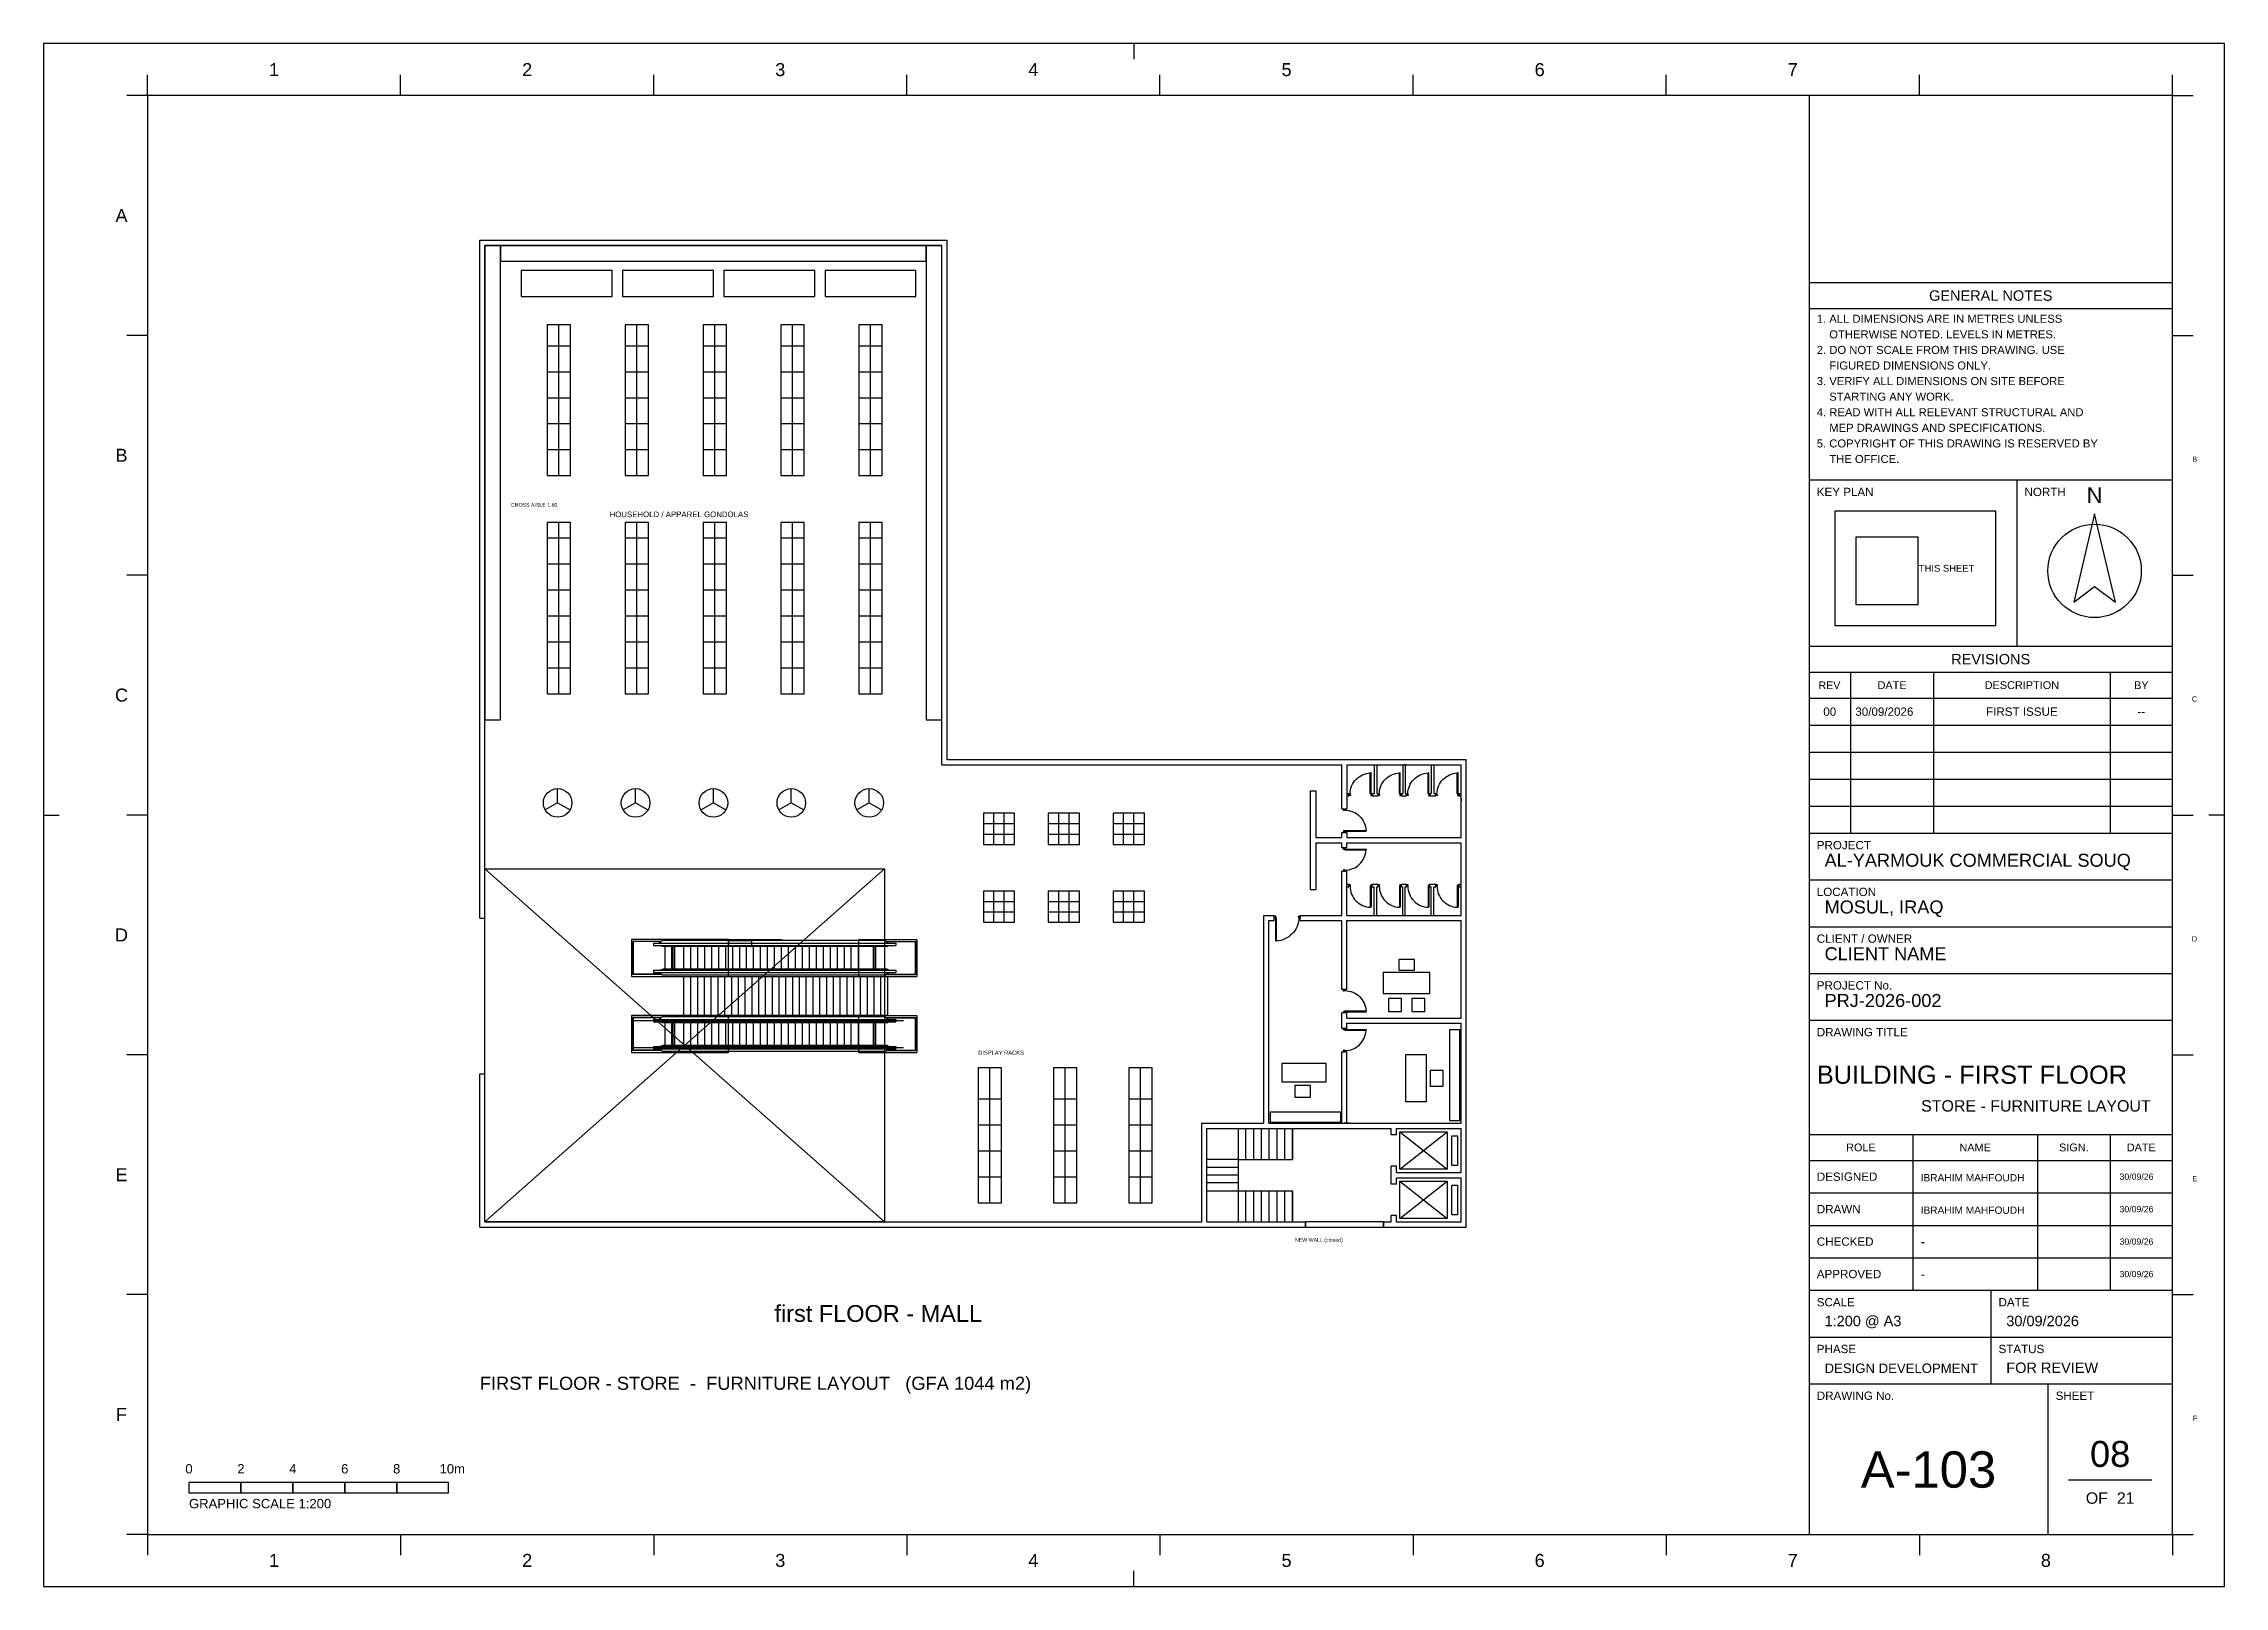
# Model space of a CAD drawing. Header units: metres. Extents: x 0 to 3661, y -5 to 371.
# Drawn here: x 2596 to 2680, y 0 to 59.4 of the extents above; entities that cross this region are included whole.
import ezdxf

# ---------------------------------------------------------------- set-up
doc = ezdxf.new("R2010")
doc.units = ezdxf.units.M
doc.header["$MEASUREMENT"] = 0
doc.layers.get('0').update_dxf_attribs({"color": 8})
for name, color, linetype in [('A-AREA', 5, 'Continuous'), ('A-FURN', 32, 'Continuous'), ('A-TEXT', 7, 'Continuous'), ('A-WALL', 7, 'Continuous'), ('A3_FRAME', 7, 'Continuous'), ('A3_SHEET', 7, 'Continuous'), ('COL', 7, 'Continuous'), ('OP-ARQ-PISO', 7, 'Continuous'), ('OP-PROY_2', 7, 'Continuous'), ('STAIR', 8, 'Continuous'), ('TB_FIELDS', 7, 'Continuous'), ('TB_HEADINGS', 7, 'Continuous'), ('TB_LABELS', 7, 'Continuous'), ('TB_LINES_THICK', 7, 'Continuous'), ('TB_LINES_THIN', 7, 'Continuous'), ('TB_SYMBOLS', 7, 'Continuous'), ('TITLE', 1, 'Continuous'), ('WALL', 7, 'Continuous'), ('WINDOW', 7, 'Continuous')]:
    doc.layers.add(name, color=color, linetype=linetype)
doc.styles.get("Standard").update_dxf_attribs({"font": 'arial.ttf'})

msp = doc.modelspace()

# ---------------------------------------------------------------- texts
at = {"layer": 'A-AREA'}
for s, height, p in [('CROSS AISLE 1.80', 0.144, (2614, 41.568)), ('HOUSEHOLD / APPAREL GONDOLAS', 0.216, (2617.8, 41.168)), ('DISPLAY RACKS', 0.1584, (2632, 20.468)), ('NEW WALL (closed)', 0.144, (2644.2, 13.268))]:
    msp.add_text(s, height=height, dxfattribs=at).set_placement(p)
at = {"layer": 'A-TEXT'}
msp.add_text('first FLOOR - MALL', height=0.648, dxfattribs=at).set_placement((2624.15, 10.182))
at = {"layer": 'TB_FIELDS'}
for s, height, p in [('1. ALL DIMENSIONS ARE IN METRES UNLESS', 0.31, (2664.3, 48.652)), ('    OTHERWISE NOTED. LEVELS IN METRES.', 0.31, (2664.3, 48.052)), ('2. DO NOT SCALE FROM THIS DRAWING. USE', 0.31, (2664.3, 47.452)), ('    FIGURED DIMENSIONS ONLY.', 0.31, (2664.3, 46.852)), ('3. VERIFY ALL DIMENSIONS ON SITE BEFORE', 0.31, (2664.3, 46.252)), ('4. READ WITH ALL RELEVANT STRUCTURAL AND', 0.31, (2664.3, 45.052)), ('    STARTING ANY WORK.', 0.31, (2664.3, 45.652)), ('    MEP DRAWINGS AND SPECIFICATIONS.', 0.31, (2664.3, 44.452)), ('5. COPYRIGHT OF THIS DRAWING IS RESERVED BY', 0.31, (2664.3, 43.852)), ('    THE OFFICE.', 0.31, (2664.3, 43.252)), ('00', 0.32, (2664.551, 33.52)), ('30/09/2026', 0.32, (2665.784, 33.52)), ('FIRST ISSUE', 0.32, (2670.821, 33.52)), ('--', 0.32, (2676.651, 33.52)), ('AL-YARMOUK COMMERCIAL SOUQ', 0.5, (2664.6, 27.708)), ('MOSUL, IRAQ', 0.5, (2664.6, 25.908)), ('CLIENT NAME', 0.5, (2664.6, 24.108)), ('PRJ-2026-002', 0.5, (2664.6, 22.308)), ('STORE - FURNITURE LAYOUT', 0.44, (2668.318, 18.28)), ('IBRAHIM MAHFOUDH', 0.2799, (2668.3, 15.595)), ('30/09/26', 0.24, (2675.962, 15.655)), ('IBRAHIM MAHFOUDH', 0.2799, (2668.3, 14.345)), ('30/09/26', 0.24, (2675.962, 14.405)), ('-', 0.36, (2668.3, 13.095)), ('30/09/26', 0.24, (2675.962, 13.155)), ('-', 0.36, (2668.3, 11.845)), ('30/09/26', 0.24, (2675.962, 11.905)), ('1:200 @ A3', 0.4, (2664.6, 10.018)), ('30/09/2026', 0.4, (2671.6, 10.018)), ('DESIGN DEVELOPMENT', 0.3625, (2664.6, 8.218)), ('FOR REVIEW', 0.4, (2671.6, 8.218)), ('OF  21', 0.44, (2674.661, 3.18))]:
    msp.add_text(s, height=height, dxfattribs=at).set_placement(p)
at = {"layer": 'TB_HEADINGS'}
for s, height, p in [('GENERAL NOTES', 0.4, (2668.625, 49.5)), ('REVISIONS', 0.4, (2669.478, 35.5)), ('BUILDING - FIRST FLOOR', 0.7, (2664.3, 19.35)), ('A-103', 1.4, (2665.992, 3.8)), ('08', 1, (2674.823, 4.6))]:
    msp.add_text(s, height=height, dxfattribs=at).set_placement(p)
at = {"layer": 'TB_LABELS'}
for s, height, p in [('1', 0.5, (2604.681, 58.15)), ('2', 0.5, (2614.431, 58.15)), ('3', 0.5, (2624.181, 58.15)), ('4', 0.5, (2633.931, 58.15)), ('5', 0.5, (2643.681, 58.15)), ('6', 0.5, (2653.431, 58.15)), ('7', 0.5, (2663.181, 58.15)), ('A', 0.5, (2598.767, 52.533)), ('B', 0.5, (2598.767, 43.3)), ('B', 0.2, (2678.767, 43.3)), ('KEY PLAN', 0.32, (2664.3, 41.98)), ('NORTH', 0.32, (2672.3, 41.98)), ('THIS SHEET', 0.26, (2668.23, 39.07)), ('C', 0.5, (2598.748, 34.067)), ('REV', 0.2915, (2664.369, 34.55)), ('DATE', 0.3, (2666.641, 34.55)), ('DESCRIPTION', 0.3, (2670.768, 34.55)), ('BY', 0.3, (2676.521, 34.55)), ('C', 0.2, (2678.748, 34.067)), ('PROJECT', 0.32, (2664.3, 28.38)), ('LOCATION', 0.32, (2664.3, 26.58)), ('D', 0.5, (2598.748, 24.833)), ('CLIENT / OWNER', 0.32, (2664.3, 24.78)), ('D', 0.2, (2678.748, 24.833)), ('PROJECT No.', 0.32, (2664.3, 22.98)), ('DRAWING TITLE', 0.32, (2664.3, 21.18)), ('ROLE', 0.3, (2665.429, 16.75)), ('NAME', 0.3, (2669.795, 16.75)), ('SIGN.', 0.3, (2673.63, 16.75)), ('DATE', 0.3, (2676.241, 16.75)), ('E', 0.5, (2598.767, 15.6)), ('DESIGNED', 0.32, (2664.3, 15.615)), ('E', 0.2, (2678.767, 15.6)), ('DRAWN', 0.32, (2664.3, 14.365)), ('CHECKED', 0.32, (2664.3, 13.115)), ('APPROVED', 0.32, (2664.3, 11.865)), ('SCALE', 0.32, (2664.3, 10.78)), ('DATE', 0.32, (2671.3, 10.78)), ('PHASE', 0.32, (2664.3, 8.98)), ('STATUS', 0.32, (2671.3, 8.98)), ('F', 0.5, (2598.787, 6.367)), ('DRAWING No.', 0.32, (2664.3, 7.18)), ('SHEET', 0.32, (2673.5, 7.18)), ('F', 0.2, (2678.787, 6.367)), ('0', 0.36, (2601.46, 4.347)), ('2', 0.36, (2603.46, 4.347)), ('4', 0.36, (2605.46, 4.347)), ('6', 0.36, (2607.46, 4.347)), ('8', 0.36, (2609.46, 4.347)), ('10m', 0.36, (2611.251, 4.347)), ('GRAPHIC SCALE 1:200', 0.36, (2601.6, 3.007)), ('1', 0.5, (2604.681, 0.75)), ('2', 0.5, (2614.431, 0.75)), ('3', 0.5, (2624.181, 0.75)), ('4', 0.5, (2633.931, 0.75)), ('5', 0.5, (2643.681, 0.75)), ('6', 0.5, (2653.431, 0.75)), ('7', 0.5, (2663.181, 0.75)), ('8', 0.5, (2672.931, 0.75))]:
    msp.add_text(s, height=height, dxfattribs=at).set_placement(p)
at = {"layer": 'TB_SYMBOLS'}
msp.add_text('N', height=0.6, dxfattribs=at).set_placement((2674.697, 41.718))
at = {"layer": 'TITLE'}
msp.add_text('FIRST FLOOR - STORE  -  FURNITURE LAYOUT   (GFA 1044 m2)', height=0.504, dxfattribs=at).set_placement((2612.8, 7.568))

# ---------------------------------------------------------------- linework, layer by layer
for p, q in [((2628.396, 27.632), (2613, 14.032)), ((2613, 27.632), (2628.396, 14.032)), ((2622.385, 24.91), (2618.641, 24.91)), ((2618.641, 24.91), (2618.641, 23.487)), ((2619.8, 24.834), (2618.698, 24.834)), ((2618.698, 24.834), (2618.698, 23.563)), ((2619.786, 24.823), (2618.71, 24.823)), ((2618.71, 24.823), (2618.71, 23.575)), ((2619.495, 24.764), (2628.823, 24.764)), ((2619.495, 24.764), (2619.495, 24.675)), ((2619.495, 24.675), (2628.823, 24.675)), ((2619.842, 24.867), (2619.713, 24.764)), ((2619.856, 24.634), (2619.713, 24.675)), ((2628.41, 24.867), (2619.842, 24.867)), ((2628.479, 24.634), (2619.856, 24.634)), ((2619.925, 24.634), (2619.925, 23.763)), ((2620.2, 23.763), (2620.2, 24.634)), ((2620.216, 23.763), (2620.216, 24.634)), ((2620.233, 24.634), (2620.233, 23.763)), ((2620.302, 24.634), (2620.302, 23.763)), ((2620.66, 23.763), (2620.66, 24.634)), ((2620.929, 23.763), (2620.929, 24.634)), ((2621.198, 23.763), (2621.198, 24.634)), ((2621.466, 23.763), (2621.466, 24.634)), ((2621.735, 23.763), (2621.735, 24.634)), ((2622.004, 23.763), (2622.004, 24.634)), ((2622.273, 23.763), (2622.273, 24.634)), ((2622.385, 23.487), (2622.385, 24.91)), ((2622.542, 23.763), (2622.542, 24.634)), ((2622.811, 23.763), (2622.811, 24.634)), ((2623.079, 23.763), (2623.079, 24.634)), ((2623.348, 23.763), (2623.348, 24.634)), ((2623.617, 23.763), (2623.617, 24.634)), ((2623.886, 23.763), (2623.886, 24.634)), ((2624.155, 23.763), (2624.155, 24.634)), ((2624.424, 23.763), (2624.424, 24.634)), ((2624.693, 23.763), (2624.693, 24.634)), ((2624.961, 23.763), (2624.961, 24.634)), ((2625.23, 23.763), (2625.23, 24.634)), ((2625.499, 23.763), (2625.499, 24.634)), ((2625.768, 23.763), (2625.768, 24.634)), ((2626.037, 23.763), (2626.037, 24.634)), ((2626.305, 23.763), (2626.305, 24.634)), ((2626.574, 23.763), (2626.574, 24.634)), ((2626.843, 23.763), (2626.843, 24.634)), ((2627.112, 23.763), (2627.112, 24.634)), ((2627.384, 24.91), (2627.384, 23.487)), ((2627.384, 24.91), (2629.641, 24.91)), ((2627.384, 23.763), (2627.384, 24.634)), ((2627.949, 24.634), (2627.949, 23.763)), ((2628.019, 24.634), (2628.019, 23.763)), ((2628.035, 23.763), (2628.035, 24.634)), ((2628.051, 23.763), (2628.051, 24.634)), ((2628.396, 24.634), (2628.396, 23.763)), ((2628.41, 24.867), (2628.538, 24.764)), ((2628.451, 24.834), (2629.584, 24.834)), ((2628.465, 24.823), (2629.573, 24.823)), ((2628.479, 24.634), (2628.538, 24.675)), ((2628.823, 24.764), (2628.823, 24.675)), ((2629.573, 24.823), (2629.573, 23.575)), ((2629.584, 24.834), (2629.584, 23.563)), ((2629.641, 24.91), (2629.641, 23.487)), ((2619.8, 23.563), (2618.698, 23.563)), ((2619.786, 23.575), (2618.71, 23.575)), ((2619.495, 23.722), (2628.823, 23.722)), ((2619.495, 23.722), (2619.495, 23.633)), ((2619.495, 23.633), (2628.823, 23.633)), ((2619.713, 23.722), (2619.856, 23.763)), ((2619.842, 23.53), (2619.713, 23.633)), ((2628.41, 23.53), (2619.842, 23.53)), ((2628.476, 23.763), (2619.856, 23.763)), ((2628.41, 23.53), (2628.538, 23.633)), ((2628.451, 23.563), (2629.584, 23.563)), ((2628.465, 23.575), (2629.573, 23.575)), ((2628.538, 23.722), (2628.476, 23.763)), ((2628.823, 23.722), (2628.823, 23.633)), ((2618.641, 23.487), (2622.385, 23.487)), ((2627.384, 23.487), (2629.641, 23.487)), ((2622.385, 21.977), (2618.641, 21.977)), ((2618.641, 21.977), (2618.641, 20.553)), ((2619.8, 21.901), (2618.698, 21.901)), ((2618.698, 21.901), (2618.698, 20.63)), ((2619.786, 21.889), (2618.71, 21.889)), ((2618.71, 21.889), (2618.71, 20.641)), ((2619.842, 21.934), (2619.713, 21.831)), ((2628.41, 21.934), (2619.842, 21.934)), ((2622.385, 20.553), (2622.385, 21.977)), ((2627.384, 21.977), (2627.384, 20.553)), ((2627.384, 21.977), (2629.641, 21.977)), ((2628.41, 21.934), (2628.538, 21.831)), ((2628.451, 21.901), (2629.584, 21.901)), ((2628.465, 21.889), (2629.573, 21.889)), ((2629.573, 21.889), (2629.573, 20.641)), ((2629.584, 21.901), (2629.584, 20.63)), ((2629.641, 21.977), (2629.641, 20.553)), ((2618.698, 21.786), (2629.118, 21.786)), ((2619.495, 21.831), (2628.823, 21.831)), ((2619.495, 21.831), (2619.495, 21.742)), ((2619.495, 21.742), (2628.823, 21.742)), ((2619.856, 21.701), (2619.713, 21.742)), ((2628.479, 21.701), (2619.856, 21.701)), ((2619.925, 21.701), (2619.925, 20.829)), ((2620.2, 20.829), (2620.2, 21.701)), ((2620.216, 20.829), (2620.216, 21.701)), ((2620.233, 21.701), (2620.233, 20.829)), ((2620.302, 21.701), (2620.302, 20.829)), ((2620.66, 20.829), (2620.66, 21.701)), ((2620.929, 20.829), (2620.929, 21.701)), ((2621.198, 20.829), (2621.198, 21.701)), ((2621.466, 20.829), (2621.466, 21.701)), ((2621.735, 20.829), (2621.735, 21.701)), ((2622.004, 20.829), (2622.004, 21.701)), ((2622.273, 20.829), (2622.273, 21.701)), ((2622.542, 20.829), (2622.542, 21.701)), ((2622.811, 20.829), (2622.811, 21.701)), ((2623.079, 20.829), (2623.079, 21.701)), ((2623.348, 20.829), (2623.348, 21.701)), ((2623.617, 20.829), (2623.617, 21.701)), ((2623.886, 20.829), (2623.886, 21.701)), ((2624.155, 20.829), (2624.155, 21.701)), ((2624.424, 20.829), (2624.424, 21.701)), ((2624.693, 20.829), (2624.693, 21.701)), ((2624.961, 20.829), (2624.961, 21.701)), ((2625.23, 20.829), (2625.23, 21.701)), ((2625.499, 20.829), (2625.499, 21.701)), ((2625.768, 20.829), (2625.768, 21.701)), ((2626.037, 20.829), (2626.037, 21.701)), ((2626.305, 20.829), (2626.305, 21.701)), ((2626.574, 20.829), (2626.574, 21.701)), ((2626.843, 20.829), (2626.843, 21.701)), ((2627.112, 20.829), (2627.112, 21.701)), ((2627.384, 20.829), (2627.384, 21.701)), ((2627.949, 21.701), (2627.949, 20.829)), ((2628.019, 21.701), (2628.019, 20.829)), ((2628.035, 20.829), (2628.035, 21.701)), ((2628.051, 20.829), (2628.051, 21.701)), ((2628.396, 21.701), (2628.396, 20.829)), ((2628.479, 21.701), (2628.538, 21.742)), ((2628.823, 21.831), (2628.823, 21.742)), ((2618.641, 20.553), (2622.385, 20.553)), ((2618.698, 20.744), (2629.118, 20.744)), ((2619.8, 20.63), (2618.698, 20.63)), ((2619.786, 20.641), (2618.71, 20.641)), ((2619.495, 20.789), (2628.823, 20.789)), ((2619.495, 20.789), (2619.495, 20.7)), ((2619.495, 20.7), (2628.823, 20.7)), ((2619.713, 20.789), (2619.856, 20.829)), ((2619.842, 20.597), (2619.713, 20.7)), ((2628.41, 20.597), (2619.842, 20.597)), ((2628.476, 20.829), (2619.856, 20.829)), ((2627.384, 20.553), (2629.641, 20.553)), ((2628.41, 20.597), (2628.538, 20.7)), ((2628.451, 20.63), (2629.584, 20.63)), ((2628.465, 20.641), (2629.573, 20.641)), ((2628.538, 20.789), (2628.476, 20.829)), ((2628.823, 20.789), (2628.823, 20.7)), ((2642.01, 17.632), (2642.01, 16.432)), ((2642.309, 16.432), (2642.309, 17.632)), ((2642.61, 16.432), (2642.61, 17.632)), ((2642.91, 16.432), (2642.91, 17.632)), ((2643.209, 16.432), (2643.209, 17.632)), ((2643.51, 16.432), (2643.51, 17.632)), ((2643.809, 16.432), (2643.809, 17.632)), ((2644.11, 16.432), (2644.11, 17.632)), ((2644.11, 17.632), (2644.11, 16.432)), ((2648.11, 17.382), (2647.91, 17.382)), ((2642.01, 16.432), (2640.809, 16.432)), ((2642.01, 16.132), (2640.809, 16.132)), ((2642.01, 16.432), (2642.01, 16.132)), ((2642.01, 16.432), (2642.309, 16.432)), ((2642.01, 16.132), (2642.01, 15.832)), ((2642.309, 16.432), (2642.61, 16.432)), ((2642.61, 16.432), (2642.91, 16.432)), ((2642.91, 16.432), (2643.209, 16.432)), ((2643.209, 16.432), (2643.51, 16.432)), ((2643.51, 16.432), (2643.809, 16.432)), ((2643.809, 16.432), (2644.11, 16.432)), ((2648.11, 16.182), (2647.91, 16.182)), ((2642.01, 15.832), (2640.809, 15.832)), ((2642.01, 15.532), (2640.809, 15.532)), ((2640.809, 15.232), (2642.01, 15.232)), ((2642.01, 15.832), (2642.01, 15.532)), ((2642.01, 15.532), (2642.01, 15.232)), ((2642.01, 15.232), (2642.01, 14.032)), ((2642.01, 15.232), (2643.809, 15.232)), ((2642.309, 14.032), (2642.309, 15.232)), ((2642.61, 14.032), (2642.61, 15.232)), ((2642.91, 14.032), (2642.91, 15.232)), ((2643.209, 14.032), (2643.209, 15.232)), ((2643.51, 14.032), (2643.51, 15.232)), ((2643.809, 14.032), (2643.809, 15.232)), ((2643.809, 15.232), (2644.11, 15.232)), ((2644.11, 14.032), (2644.11, 15.232)), ((2644.11, 15.232), (2644.11, 14.032)), ((2648.11, 15.482), (2647.91, 15.482)), ((2648.11, 14.282), (2647.91, 14.282)), ((2644.61, 14.032), (2644.61, 13.832)), ((2647.61, 14.032), (2647.61, 13.832))]:
    msp.add_line(p, q)
for points in [[(2628.396, 20.829), (2628.396, 14.032), (2613, 14.032), (2613, 27.632), (2628.396, 27.632), (2628.396, 24.634)], [(2628.396, 23.763), (2628.396, 21.701)]]:
    msp.add_lwpolyline(points)
at = {"layer": 'A-FURN'}
for p, q in [((2615.85, 42.768), (2615.85, 48.568)), ((2618.85, 42.768), (2618.85, 48.568)), ((2621.85, 42.768), (2621.85, 48.568)), ((2624.85, 42.768), (2624.85, 48.568)), ((2627.85, 42.768), (2627.85, 48.568)), ((2615.4, 47.768), (2616.3, 47.768)), ((2618.4, 47.768), (2619.3, 47.768)), ((2621.4, 47.768), (2622.3, 47.768)), ((2624.4, 47.768), (2625.3, 47.768)), ((2627.4, 47.768), (2628.3, 47.768)), ((2615.4, 46.768), (2616.3, 46.768)), ((2618.4, 46.768), (2619.3, 46.768)), ((2621.4, 46.768), (2622.3, 46.768)), ((2624.4, 46.768), (2625.3, 46.768)), ((2627.4, 46.768), (2628.3, 46.768)), ((2615.4, 45.768), (2616.3, 45.768)), ((2618.4, 45.768), (2619.3, 45.768)), ((2621.4, 45.768), (2622.3, 45.768)), ((2624.4, 45.768), (2625.3, 45.768)), ((2627.4, 45.768), (2628.3, 45.768)), ((2615.4, 44.768), (2616.3, 44.768)), ((2618.4, 44.768), (2619.3, 44.768)), ((2621.4, 44.768), (2622.3, 44.768)), ((2624.4, 44.768), (2625.3, 44.768)), ((2627.4, 44.768), (2628.3, 44.768)), ((2615.4, 43.768), (2616.3, 43.768)), ((2618.4, 43.768), (2619.3, 43.768)), ((2621.4, 43.768), (2622.3, 43.768)), ((2624.4, 43.768), (2625.3, 43.768)), ((2627.4, 43.768), (2628.3, 43.768)), ((2615.4, 40.368), (2616.3, 40.368)), ((2615.85, 34.368), (2615.85, 40.968)), ((2618.4, 40.368), (2619.3, 40.368)), ((2618.85, 34.368), (2618.85, 40.968)), ((2621.4, 40.368), (2622.3, 40.368)), ((2621.85, 34.368), (2621.85, 40.968)), ((2624.4, 40.368), (2625.3, 40.368)), ((2624.85, 34.368), (2624.85, 40.968)), ((2627.4, 40.368), (2628.3, 40.368)), ((2627.85, 34.368), (2627.85, 40.968)), ((2615.4, 39.368), (2616.3, 39.368)), ((2618.4, 39.368), (2619.3, 39.368)), ((2621.4, 39.368), (2622.3, 39.368)), ((2624.4, 39.368), (2625.3, 39.368)), ((2627.4, 39.368), (2628.3, 39.368)), ((2615.4, 38.368), (2616.3, 38.368)), ((2618.4, 38.368), (2619.3, 38.368)), ((2621.4, 38.368), (2622.3, 38.368)), ((2624.4, 38.368), (2625.3, 38.368)), ((2627.4, 38.368), (2628.3, 38.368)), ((2615.4, 37.368), (2616.3, 37.368)), ((2618.4, 37.368), (2619.3, 37.368)), ((2621.4, 37.368), (2622.3, 37.368)), ((2624.4, 37.368), (2625.3, 37.368)), ((2627.4, 37.368), (2628.3, 37.368)), ((2615.4, 36.368), (2616.3, 36.368)), ((2618.4, 36.368), (2619.3, 36.368)), ((2621.4, 36.368), (2622.3, 36.368)), ((2624.4, 36.368), (2625.3, 36.368)), ((2627.4, 36.368), (2628.3, 36.368)), ((2615.4, 35.368), (2616.3, 35.368)), ((2618.4, 35.368), (2619.3, 35.368)), ((2621.4, 35.368), (2622.3, 35.368)), ((2624.4, 35.368), (2625.3, 35.368)), ((2627.4, 35.368), (2628.3, 35.368)), ((2615.8, 30.168), (2615.8, 30.718)), ((2618.8, 30.168), (2618.8, 30.718)), ((2621.8, 30.168), (2621.8, 30.718)), ((2624.8, 30.168), (2624.8, 30.718)), ((2627.8, 30.168), (2627.8, 30.718)), ((2615.8, 30.168), (2615.324, 29.893)), ((2615.8, 30.168), (2616.277, 29.893)), ((2618.8, 30.168), (2618.324, 29.893)), ((2618.8, 30.168), (2619.277, 29.893)), ((2621.8, 30.168), (2621.324, 29.893)), ((2621.8, 30.168), (2622.277, 29.893)), ((2624.8, 30.168), (2624.324, 29.893)), ((2624.8, 30.168), (2625.277, 29.893)), ((2627.8, 30.168), (2627.324, 29.893)), ((2627.8, 30.168), (2628.277, 29.893)), ((2632.6, 28.568), (2632.6, 29.768)), ((2633, 28.568), (2633, 29.768)), ((2635.1, 28.568), (2635.1, 29.768)), ((2635.5, 28.568), (2635.5, 29.768)), ((2637.6, 28.568), (2637.6, 29.768)), ((2638, 28.568), (2638, 29.768)), ((2632.2, 29.368), (2633.4, 29.368)), ((2632.2, 28.968), (2633.4, 28.968)), ((2634.7, 29.368), (2635.9, 29.368)), ((2634.7, 28.968), (2635.9, 28.968)), ((2637.2, 29.368), (2638.4, 29.368)), ((2637.2, 28.968), (2638.4, 28.968)), ((2632.2, 26.368), (2633.4, 26.368)), ((2632.6, 25.568), (2632.6, 26.768)), ((2633, 25.568), (2633, 26.768)), ((2634.7, 26.368), (2635.9, 26.368)), ((2635.1, 25.568), (2635.1, 26.768)), ((2635.5, 25.568), (2635.5, 26.768)), ((2637.2, 26.368), (2638.4, 26.368)), ((2637.6, 25.568), (2637.6, 26.768)), ((2638, 25.568), (2638, 26.768)), ((2632.2, 25.968), (2633.4, 25.968)), ((2634.7, 25.968), (2635.9, 25.968)), ((2637.2, 25.968), (2638.4, 25.968)), ((2649.4, 23.632), (2647.6, 23.632)), ((2647.6, 23.632), (2647.6, 22.832)), ((2648.8, 24.132), (2648.2, 24.132)), ((2648.2, 24.132), (2648.2, 23.732)), ((2648.2, 23.732), (2648.8, 23.732)), ((2648.8, 23.732), (2648.8, 24.132)), ((2649.4, 22.832), (2649.4, 23.632)), ((2647.6, 22.832), (2649.4, 22.832)), ((2648.3, 22.632), (2647.8, 22.632)), ((2647.8, 22.632), (2647.8, 22.132)), ((2647.8, 22.132), (2648.3, 22.132)), ((2648.3, 22.132), (2648.3, 22.632)), ((2649.2, 22.632), (2648.7, 22.632)), ((2648.7, 22.632), (2648.7, 22.132)), ((2648.7, 22.132), (2649.2, 22.132)), ((2649.2, 22.132), (2649.2, 22.632)), ((2650.55, 21.432), (2650.15, 21.432)), ((2650.15, 21.432), (2650.15, 17.932)), ((2650.55, 17.932), (2650.55, 21.432)), ((2649.264, 20.465), (2648.464, 20.465)), ((2648.464, 20.465), (2648.464, 18.665)), ((2649.264, 18.665), (2649.264, 20.465)), ((2632.45, 14.768), (2632.45, 19.968)), ((2635.35, 14.768), (2635.35, 19.968)), ((2638.25, 14.768), (2638.25, 19.968)), ((2645.4, 20.132), (2643.7, 20.132)), ((2643.7, 20.132), (2643.7, 19.432)), ((2643.7, 19.432), (2645.4, 19.432)), ((2645.4, 19.432), (2645.4, 20.132)), ((2649.914, 19.865), (2649.414, 19.865)), ((2649.414, 19.865), (2649.414, 19.265)), ((2649.914, 19.265), (2649.914, 19.865)), ((2632, 18.768), (2632.9, 18.768)), ((2634.9, 18.768), (2635.8, 18.768)), ((2637.8, 18.768), (2638.7, 18.768)), ((2644.8, 19.282), (2644.2, 19.282)), ((2644.2, 19.282), (2644.2, 18.832)), ((2644.2, 18.832), (2644.8, 18.832)), ((2644.8, 18.832), (2644.8, 19.282)), ((2648.464, 18.665), (2649.264, 18.665)), ((2649.414, 19.265), (2649.914, 19.265)), ((2632, 17.768), (2632.9, 17.768)), ((2634.9, 17.768), (2635.8, 17.768)), ((2637.8, 17.768), (2638.7, 17.768)), ((2650.15, 17.932), (2650.55, 17.932)), ((2632, 16.768), (2632.9, 16.768)), ((2634.9, 16.768), (2635.8, 16.768)), ((2637.8, 16.768), (2638.7, 16.768)), ((2632, 15.768), (2632.9, 15.768)), ((2634.9, 15.768), (2635.8, 15.768)), ((2637.8, 15.768), (2638.7, 15.768))]:
    msp.add_line(p, q, dxfattribs=at)
for points in [[(2613, 33.368), (2613.6, 33.368), (2613.6, 51.628), (2613, 51.628)], [(2613.6, 51.028), (2630, 51.028), (2630, 51.628), (2613.6, 51.628)], [(2630, 33.368), (2630.6, 33.368), (2630.6, 51.628), (2630, 51.628)], [(2614.4, 49.668), (2617.9, 49.668), (2617.9, 50.668), (2614.4, 50.668)], [(2618.3, 49.668), (2621.8, 49.668), (2621.8, 50.668), (2618.3, 50.668)], [(2622.2, 49.668), (2625.7, 49.668), (2625.7, 50.668), (2622.2, 50.668)], [(2626.1, 49.668), (2629.6, 49.668), (2629.6, 50.668), (2626.1, 50.668)], [(2615.4, 42.768), (2616.3, 42.768), (2616.3, 48.568), (2615.4, 48.568)], [(2618.4, 42.768), (2619.3, 42.768), (2619.3, 48.568), (2618.4, 48.568)], [(2621.4, 42.768), (2622.3, 42.768), (2622.3, 48.568), (2621.4, 48.568)], [(2624.4, 42.768), (2625.3, 42.768), (2625.3, 48.568), (2624.4, 48.568)], [(2627.4, 42.768), (2628.3, 42.768), (2628.3, 48.568), (2627.4, 48.568)], [(2615.4, 34.368), (2616.3, 34.368), (2616.3, 40.968), (2615.4, 40.968)], [(2618.4, 34.368), (2619.3, 34.368), (2619.3, 40.968), (2618.4, 40.968)], [(2621.4, 34.368), (2622.3, 34.368), (2622.3, 40.968), (2621.4, 40.968)], [(2624.4, 34.368), (2625.3, 34.368), (2625.3, 40.968), (2624.4, 40.968)], [(2627.4, 34.368), (2628.3, 34.368), (2628.3, 40.968), (2627.4, 40.968)], [(2632.2, 28.568), (2633.4, 28.568), (2633.4, 29.768), (2632.2, 29.768)], [(2634.7, 28.568), (2635.9, 28.568), (2635.9, 29.768), (2634.7, 29.768)], [(2637.2, 28.568), (2638.4, 28.568), (2638.4, 29.768), (2637.2, 29.768)], [(2632.2, 25.568), (2633.4, 25.568), (2633.4, 26.768), (2632.2, 26.768)], [(2634.7, 25.568), (2635.9, 25.568), (2635.9, 26.768), (2634.7, 26.768)], [(2637.2, 25.568), (2638.4, 25.568), (2638.4, 26.768), (2637.2, 26.768)], [(2632, 14.768), (2632.9, 14.768), (2632.9, 19.968), (2632, 19.968)], [(2634.9, 14.768), (2635.8, 14.768), (2635.8, 19.968), (2634.9, 19.968)], [(2637.8, 14.768), (2638.7, 14.768), (2638.7, 19.968), (2637.8, 19.968)], [(2643.257, 18.267), (2645.953, 18.267), (2645.953, 17.862), (2643.257, 17.862)]]:
    msp.add_lwpolyline(points, close=True, dxfattribs=at)
for centre in [(2615.8, 30.168), (2618.8, 30.168), (2621.8, 30.168), (2624.8, 30.168), (2627.8, 30.168)]:
    msp.add_circle(centre, 0.55, dxfattribs=at)
at = {"layer": 'A-WALL'}
for p, q in [((2612.8, 51.832), (2630.8, 51.832)), ((2612.8, 25.732), (2612.8, 51.832)), ((2613, 51.632), (2630.6, 51.632)), ((2613, 25.732), (2613, 51.632)), ((2630.6, 31.632), (2630.6, 51.632)), ((2630.8, 31.832), (2630.8, 51.832)), ((2630.6, 31.632), (2646, 31.632)), ((2630.8, 31.832), (2650.8, 31.832)), ((2646.2, 31.632), (2650.6, 31.632)), ((2650.6, 28.832), (2650.6, 31.632)), ((2650.8, 13.832), (2650.8, 31.832)), ((2644.8, 30.632), (2645, 30.632)), ((2645, 28.832), (2646, 28.832)), ((2645, 28.632), (2646, 28.632)), ((2646.2, 28.832), (2650.6, 28.832)), ((2646.2, 28.632), (2650.6, 28.632)), ((2650.6, 25.832), (2650.6, 28.632)), ((2644.8, 26.832), (2645, 26.832)), ((2612.8, 25.732), (2613, 25.732)), ((2643, 25.832), (2643.4, 25.832)), ((2643, 17.832), (2643, 25.832)), ((2643.2, 25.632), (2643.4, 25.632)), ((2643.2, 17.832), (2643.2, 25.632)), ((2643.4, 25.632), (2643.4, 25.832)), ((2644.4, 25.832), (2646, 25.832)), ((2644.4, 25.632), (2644.4, 25.832)), ((2644.4, 25.632), (2646, 25.632)), ((2646.2, 25.832), (2650.6, 25.832)), ((2646.2, 25.632), (2650.6, 25.632)), ((2650.6, 21.882), (2650.6, 25.632)), ((2646.2, 21.882), (2650.6, 21.882)), ((2646.2, 21.682), (2650.6, 21.682)), ((2650.6, 17.832), (2650.6, 21.682)), ((2612.8, 19.732), (2613, 19.732)), ((2612.8, 13.832), (2612.8, 19.732)), ((2613, 14.032), (2613, 19.732)), ((2640.61, 17.832), (2643, 17.832)), ((2640.61, 14.032), (2640.61, 17.832)), ((2643.2, 17.832), (2646, 17.832)), ((2646, 17.832), (2650.6, 17.832)), ((2640.81, 17.632), (2647.91, 17.632)), ((2640.81, 14.032), (2640.81, 17.632)), ((2648.11, 17.632), (2650.6, 17.632)), ((2650.6, 15.932), (2650.6, 17.632)), ((2650.6, 14.032), (2650.6, 15.732)), ((2612.8, 13.832), (2644.61, 13.832)), ((2613, 14.032), (2640.61, 14.032)), ((2640.81, 14.032), (2644.61, 14.032)), ((2644.61, 13.832), (2644.61, 14.032)), ((2647.61, 14.032), (2647.91, 14.032)), ((2647.61, 13.832), (2647.61, 14.032)), ((2647.61, 13.832), (2650.8, 13.832)), ((2648.11, 14.032), (2650.6, 14.032))]:
    msp.add_line(p, q, dxfattribs=at)
msp.add_lwpolyline([(2644.61, 13.832), (2647.61, 13.832), (2647.61, 14.032), (2644.61, 14.032)], close=True, dxfattribs=at)
at = {"layer": 'A3_FRAME'}
for p, q in [((2638, 59.4), (2638, 58.8)), ((2596, 29.7), (2596.6, 29.7)), ((2680, 29.7), (2679.4, 29.7)), ((2638, 0), (2638, 0.6))]:
    msp.add_line(p, q, dxfattribs=at)
for points in [[(2600, 2), (2678, 2), (2678, 57.4), (2600, 57.4)], [(2664, 2), (2678, 2), (2678, 57.4), (2664, 57.4)]]:
    msp.add_lwpolyline(points, close=True, dxfattribs=at)
at = {"layer": 'A3_SHEET'}
msp.add_lwpolyline([(2596, 0), (2680, 0), (2680, 59.4), (2596, 59.4)], close=True, dxfattribs=at)
at = {"layer": 'COL'}
msp.add_lwpolyline([(2623.269, 24.867), (2623.269, 24.649), (2622.398, 24.649), (2622.398, 24.867)], close=True, dxfattribs=at)
at = {"layer": 'OP-ARQ-PISO'}
msp.add_lwpolyline([(2620.66, 21.977), (2620.66, 23.487), (2628.502, 23.487), (2628.502, 21.977)], close=True, dxfattribs=at)
for points in [[(2620.921, 23.487), (2620.921, 21.977)], [(2621.183, 23.487), (2621.183, 21.977)], [(2621.444, 23.487), (2621.444, 21.977)], [(2621.706, 23.487), (2621.706, 21.977)], [(2621.967, 23.487), (2621.967, 21.977)], [(2622.229, 23.487), (2622.229, 21.977)], [(2622.49, 23.487), (2622.49, 21.977)], [(2622.751, 23.487), (2622.751, 21.977)], [(2623.013, 23.487), (2623.013, 21.977)], [(2623.274, 23.487), (2623.274, 21.977)], [(2623.535, 23.487), (2623.535, 21.977)], [(2623.797, 23.487), (2623.797, 21.977)], [(2624.058, 23.487), (2624.058, 21.977)], [(2624.32, 23.487), (2624.32, 21.977)], [(2624.581, 23.487), (2624.581, 21.977)], [(2624.843, 23.487), (2624.843, 21.977)], [(2625.104, 23.487), (2625.104, 21.977)], [(2625.365, 23.487), (2625.365, 21.977)], [(2625.627, 23.487), (2625.627, 21.977)], [(2625.888, 23.487), (2625.888, 21.977)], [(2626.15, 23.487), (2626.15, 21.977)], [(2626.411, 23.487), (2626.411, 21.977)], [(2626.673, 23.487), (2626.673, 21.977)], [(2626.934, 23.487), (2626.934, 21.977)], [(2627.195, 23.487), (2627.195, 21.977)], [(2627.457, 23.487), (2627.457, 21.977)], [(2627.718, 23.487), (2627.718, 21.977)], [(2627.979, 23.487), (2627.979, 21.977)], [(2628.241, 23.487), (2628.241, 21.977)]]:
    msp.add_lwpolyline(points, dxfattribs=at)
at = {"layer": 'OP-PROY_2'}
msp.add_lwpolyline([(2622.093, 24.91), (2624.446, 24.91)], dxfattribs=at)
at = {"layer": 'STAIR'}
for p, q in [((2648.245, 16.068), (2648.245, 17.496)), ((2648.245, 17.496), (2650.065, 17.496)), ((2648.245, 16.068), (2650.065, 17.496)), ((2648.245, 17.496), (2650.065, 16.068)), ((2650.065, 17.496), (2650.065, 16.068)), ((2650.242, 16.211), (2650.242, 17.353)), ((2650.242, 17.353), (2650.464, 17.353)), ((2650.464, 17.353), (2650.464, 16.211)), ((2650.065, 16.068), (2648.245, 16.068)), ((2650.464, 16.211), (2650.242, 16.211)), ((2648.245, 14.168), (2648.245, 15.596)), ((2648.245, 15.596), (2650.065, 15.596)), ((2648.245, 14.168), (2650.065, 15.596)), ((2648.245, 15.596), (2650.065, 14.168)), ((2650.065, 15.596), (2650.065, 14.168)), ((2650.242, 14.311), (2650.242, 15.453)), ((2650.242, 15.453), (2650.464, 15.453)), ((2650.464, 15.453), (2650.464, 14.311)), ((2650.464, 14.311), (2650.242, 14.311)), ((2650.065, 14.168), (2648.245, 14.168))]:
    msp.add_line(p, q, dxfattribs=at)
at = {"layer": 'TB_LINES_THICK'}
for p, q in [((2664, 50.2), (2678, 50.2)), ((2664, 42.6), (2678, 42.6)), ((2664, 36.2), (2678, 36.2)), ((2664, 29), (2678, 29)), ((2664, 21.8), (2678, 21.8)), ((2664, 17.4), (2678, 17.4)), ((2664, 11.4), (2678, 11.4)), ((2664, 7.8), (2678, 7.8))]:
    msp.add_line(p, q, dxfattribs=at)
at = {"layer": 'TB_LINES_THIN'}
for p, q in [((2600, 57.4), (2600, 58.2)), ((2609.75, 57.4), (2609.75, 58.2)), ((2619.5, 57.4), (2619.5, 58.2)), ((2629.25, 57.4), (2629.25, 58.2)), ((2639, 57.4), (2639, 58.2)), ((2648.75, 57.4), (2648.75, 58.2)), ((2658.5, 57.4), (2658.5, 58.2)), ((2668.25, 57.4), (2668.25, 58.2)), ((2678, 57.4), (2678, 58.2)), ((2600, 57.4), (2599.2, 57.4)), ((2678, 57.4), (2678.8, 57.4)), ((2664, 49.2), (2678, 49.2)), ((2600, 48.167), (2599.2, 48.167)), ((2678, 48.167), (2678.8, 48.167)), ((2672, 42.6), (2672, 36.2)), ((2600, 38.933), (2599.2, 38.933)), ((2678, 38.933), (2678.8, 38.933)), ((2664, 35.2), (2678, 35.2)), ((2665.6, 35.2), (2665.6, 29)), ((2668.8, 35.2), (2668.8, 29)), ((2675.6, 35.2), (2675.6, 29)), ((2664, 34.2), (2678, 34.2)), ((2664, 33.16), (2678, 33.16)), ((2664, 32.12), (2678, 32.12)), ((2664, 31.08), (2678, 31.08)), ((2600, 29.7), (2599.2, 29.7)), ((2664, 30.04), (2678, 30.04)), ((2678, 29.7), (2678.8, 29.7)), ((2664, 27.2), (2678, 27.2)), ((2664, 25.4), (2678, 25.4)), ((2664, 23.6), (2678, 23.6)), ((2600, 20.467), (2599.2, 20.467)), ((2678, 20.467), (2678.8, 20.467)), ((2668, 17.4), (2668, 11.4)), ((2672.8, 17.4), (2672.8, 11.4)), ((2675.6, 17.4), (2675.6, 11.4)), ((2664, 16.4), (2678, 16.4)), ((2664, 15.15), (2678, 15.15)), ((2664, 13.9), (2678, 13.9)), ((2664, 12.65), (2678, 12.65)), ((2600, 11.233), (2599.2, 11.233)), ((2671, 11.4), (2671, 7.8)), ((2678, 11.233), (2678.8, 11.233)), ((2664, 9.6), (2678, 9.6)), ((2673.2, 7.8), (2673.2, 2)), ((2674, 4.1), (2677.2, 4.1)), ((2600, 2), (2599.2, 2)), ((2600, 2), (2600, 1.2)), ((2609.75, 2), (2609.75, 1.2)), ((2619.5, 2), (2619.5, 1.2)), ((2629.25, 2), (2629.25, 1.2)), ((2639, 2), (2639, 1.2)), ((2648.75, 2), (2648.75, 1.2)), ((2658.5, 2), (2658.5, 1.2)), ((2668.25, 2), (2668.25, 1.2)), ((2678, 2), (2678, 1.2)), ((2678, 2), (2678.8, 2))]:
    msp.add_line(p, q, dxfattribs=at)
for points in [[(2665, 37), (2671.2, 37), (2671.2, 41.4), (2665, 41.4)], [(2665.8, 37.8), (2668.2, 37.8), (2668.2, 40.4), (2665.8, 40.4)]]:
    msp.add_lwpolyline(points, close=True, dxfattribs=at)
at = {"layer": 'TB_SYMBOLS'}
for points in [[(2675, 41.3), (2674.2, 37.9), (2675, 38.5), (2675.8, 37.9)], [(2601.6, 3.6), (2603.6, 3.6), (2603.6, 4), (2601.6, 4)], [(2603.6, 3.6), (2605.6, 3.6), (2605.6, 4), (2603.6, 4)], [(2605.6, 3.6), (2607.6, 3.6), (2607.6, 4), (2605.6, 4)], [(2607.6, 3.6), (2609.6, 3.6), (2609.6, 4), (2607.6, 4)], [(2609.6, 3.6), (2611.6, 3.6), (2611.6, 4), (2609.6, 4)]]:
    msp.add_lwpolyline(points, close=True, dxfattribs=at)
msp.add_circle((2675, 39.1), 1.8, dxfattribs=at)
at = {"layer": 'WALL'}
for p, q in [((2646, 29.932), (2646, 31.632)), ((2646.2, 31.632), (2646.2, 29.932)), ((2647.25, 31.632), (2647.25, 30.532)), ((2647.35, 31.632), (2647.35, 30.532)), ((2648.35, 31.632), (2648.35, 30.532)), ((2648.5, 31.632), (2648.4, 31.632)), ((2648.45, 31.632), (2648.45, 30.532)), ((2649.45, 31.632), (2649.45, 30.532)), ((2649.55, 31.632), (2649.55, 30.532)), ((2644.8, 26.832), (2644.8, 30.632)), ((2645, 30.632), (2645, 28.832)), ((2646.2, 30.532), (2646.275, 30.532)), ((2646.2, 30.432), (2646.275, 30.432)), ((2646.275, 30.532), (2646.275, 30.432)), ((2647.175, 30.532), (2647.25, 30.532)), ((2647.175, 30.532), (2647.175, 30.432)), ((2647.175, 30.432), (2647.4, 30.432)), ((2647.35, 30.532), (2647.4, 30.532)), ((2647.4, 30.532), (2647.4, 30.432)), ((2648.3, 30.532), (2648.35, 30.532)), ((2648.3, 30.532), (2648.3, 30.432)), ((2648.3, 30.432), (2648.5, 30.432)), ((2648.45, 30.532), (2648.5, 30.532)), ((2648.5, 30.532), (2648.5, 30.432)), ((2649.4, 30.532), (2649.45, 30.532)), ((2649.4, 30.532), (2649.4, 30.432)), ((2649.4, 30.432), (2649.625, 30.432)), ((2649.55, 30.532), (2649.625, 30.532)), ((2649.625, 30.532), (2649.625, 30.432)), ((2650.525, 30.532), (2650.6, 30.532)), ((2650.525, 30.532), (2650.525, 30.432)), ((2650.525, 30.432), (2650.6, 30.432)), ((2650.6, 30.332), (2650.6, 30.232)), ((2646, 29.932), (2646.2, 29.932)), ((2645, 28.632), (2645, 26.832)), ((2646, 28.832), (2646, 29.032)), ((2646, 29.032), (2646.2, 29.032)), ((2646, 28.432), (2646, 28.632)), ((2646.2, 29.032), (2646.2, 28.832)), ((2646.2, 28.432), (2646.2, 28.632)), ((2646.2, 28.432), (2646, 28.432)), ((2646, 25.832), (2646, 27.532)), ((2646.2, 27.532), (2646, 27.532)), ((2646.2, 25.832), (2646.2, 27.532)), ((2646.2, 27.032), (2646.275, 27.032)), ((2646.2, 26.932), (2646.275, 26.932)), ((2646.275, 26.932), (2646.275, 27.032)), ((2647.175, 27.032), (2647.4, 27.032)), ((2647.175, 26.932), (2647.175, 27.032)), ((2647.175, 26.932), (2647.25, 26.932)), ((2647.25, 25.832), (2647.25, 26.932)), ((2647.35, 25.832), (2647.35, 26.932)), ((2647.35, 26.932), (2647.4, 26.932)), ((2647.4, 26.932), (2647.4, 27.032)), ((2648.3, 27.032), (2648.5, 27.032)), ((2648.3, 26.932), (2648.3, 27.032)), ((2648.3, 26.932), (2648.35, 26.932)), ((2648.35, 25.832), (2648.35, 26.932)), ((2648.45, 25.832), (2648.45, 26.932)), ((2648.45, 26.932), (2648.5, 26.932)), ((2648.5, 26.932), (2648.5, 27.032)), ((2649.4, 27.032), (2649.625, 27.032)), ((2649.4, 26.932), (2649.4, 27.032)), ((2649.4, 26.932), (2649.45, 26.932)), ((2649.45, 25.832), (2649.45, 26.932)), ((2649.55, 25.832), (2649.55, 26.932)), ((2649.55, 26.932), (2649.625, 26.932)), ((2649.625, 26.932), (2649.625, 27.032)), ((2650.525, 27.032), (2650.6, 27.032)), ((2650.525, 26.932), (2650.525, 27.032)), ((2650.525, 26.932), (2650.6, 26.932)), ((2650.6, 27.132), (2650.6, 27.232)), ((2646, 22.982), (2646, 25.632)), ((2646.2, 22.982), (2646.2, 25.632)), ((2646.2, 22.982), (2646, 22.982)), ((2646, 21.482), (2646, 22.082)), ((2646.2, 22.082), (2646, 22.082)), ((2646.2, 21.882), (2646.2, 22.082)), ((2646.2, 21.482), (2646, 21.482)), ((2646.2, 21.482), (2646.2, 21.682)), ((2646, 17.832), (2646, 20.582)), ((2646.2, 20.582), (2646, 20.582)), ((2646.2, 17.832), (2646.2, 20.582)), ((2646.3, 17.832), (2646.1, 17.832)), ((2647.91, 17.382), (2647.91, 17.632)), ((2648.11, 17.382), (2648.11, 17.632)), ((2647.91, 15.482), (2647.91, 16.182)), ((2648.11, 15.932), (2648.11, 16.182)), ((2648.11, 15.932), (2650.6, 15.932)), ((2648.11, 15.732), (2650.6, 15.732)), ((2648.11, 15.482), (2648.11, 15.732)), ((2647.91, 14.032), (2647.91, 14.282)), ((2648.11, 14.032), (2648.11, 14.282))]:
    msp.add_line(p, q, dxfattribs=at)
at = {"layer": 'WINDOW'}
for p, q in [((2647.13, 31.319), (2647.103, 31.319)), ((2647.103, 30.509), (2647.103, 31.319)), ((2647.13, 30.509), (2647.13, 31.319)), ((2648.255, 31.319), (2648.228, 31.319)), ((2648.228, 30.509), (2648.228, 31.319)), ((2648.255, 30.509), (2648.255, 31.319)), ((2649.355, 31.319), (2649.328, 31.319)), ((2649.328, 30.509), (2649.328, 31.319)), ((2649.355, 30.509), (2649.355, 31.319)), ((2650.48, 31.319), (2650.453, 31.319)), ((2650.453, 30.509), (2650.453, 31.319)), ((2650.48, 30.509), (2650.48, 31.319)), ((2646.275, 30.509), (2646.32, 30.509)), ((2646.275, 30.455), (2646.275, 30.509)), ((2646.334, 30.455), (2646.275, 30.455)), ((2646.32, 30.509), (2646.32, 30.482)), ((2646.32, 30.482), (2646.334, 30.482)), ((2646.334, 30.482), (2646.334, 30.455)), ((2647.175, 30.509), (2647.103, 30.509)), ((2647.13, 30.482), (2647.117, 30.482)), ((2647.117, 30.482), (2647.117, 30.455)), ((2647.117, 30.455), (2647.175, 30.455)), ((2647.13, 30.509), (2647.13, 30.482)), ((2647.175, 30.509), (2647.175, 30.455)), ((2647.4, 30.509), (2647.445, 30.509)), ((2647.4, 30.455), (2647.4, 30.509)), ((2647.459, 30.455), (2647.4, 30.455)), ((2647.445, 30.509), (2647.445, 30.482)), ((2647.445, 30.482), (2647.459, 30.482)), ((2647.459, 30.482), (2647.459, 30.455)), ((2648.3, 30.509), (2648.228, 30.509)), ((2648.255, 30.482), (2648.242, 30.482)), ((2648.242, 30.482), (2648.242, 30.455)), ((2648.242, 30.455), (2648.3, 30.455)), ((2648.255, 30.509), (2648.255, 30.482)), ((2648.3, 30.509), (2648.3, 30.455)), ((2648.5, 30.509), (2648.545, 30.509)), ((2648.5, 30.455), (2648.5, 30.509)), ((2648.559, 30.455), (2648.5, 30.455)), ((2648.545, 30.509), (2648.545, 30.482)), ((2648.545, 30.482), (2648.559, 30.482)), ((2648.559, 30.482), (2648.559, 30.455)), ((2649.4, 30.509), (2649.328, 30.509)), ((2649.355, 30.482), (2649.341, 30.482)), ((2649.341, 30.482), (2649.341, 30.455)), ((2649.341, 30.455), (2649.4, 30.455)), ((2649.355, 30.509), (2649.355, 30.482)), ((2649.4, 30.509), (2649.4, 30.455)), ((2649.625, 30.509), (2649.67, 30.509)), ((2649.625, 30.455), (2649.625, 30.509)), ((2649.684, 30.455), (2649.625, 30.455)), ((2649.67, 30.509), (2649.67, 30.482)), ((2649.67, 30.482), (2649.684, 30.482)), ((2649.684, 30.482), (2649.684, 30.455)), ((2650.525, 30.509), (2650.453, 30.509)), ((2650.48, 30.482), (2650.466, 30.482)), ((2650.466, 30.482), (2650.466, 30.455)), ((2650.466, 30.455), (2650.525, 30.455)), ((2650.48, 30.509), (2650.48, 30.482)), ((2650.525, 30.509), (2650.525, 30.455)), ((2646.073, 29.873), (2646.073, 29.932)), ((2646.073, 29.932), (2646.127, 29.932)), ((2646.1, 29.873), (2646.073, 29.873)), ((2646.127, 29.887), (2646.1, 29.887)), ((2646.1, 29.887), (2646.1, 29.873)), ((2646.127, 29.932), (2646.127, 29.887)), ((2646.1, 29.09), (2646.073, 29.09)), ((2646.073, 29.09), (2646.073, 29.032)), ((2646.127, 29.032), (2646.073, 29.032)), ((2646.1, 29.077), (2646.1, 29.09)), ((2646.127, 29.077), (2646.1, 29.077)), ((2646.127, 29.104), (2646.937, 29.104)), ((2646.127, 29.032), (2646.127, 29.104)), ((2646.127, 29.077), (2646.937, 29.077)), ((2646.937, 29.077), (2646.937, 29.104)), ((2646.073, 28.373), (2646.073, 28.432)), ((2646.127, 28.432), (2646.073, 28.432)), ((2646.1, 28.373), (2646.073, 28.373)), ((2646.1, 28.387), (2646.1, 28.373)), ((2646.127, 28.387), (2646.1, 28.387)), ((2646.127, 28.432), (2646.127, 28.36)), ((2646.127, 28.387), (2646.937, 28.387)), ((2646.127, 28.36), (2646.937, 28.36)), ((2646.937, 28.387), (2646.937, 28.36)), ((2646.1, 27.59), (2646.073, 27.59)), ((2646.073, 27.59), (2646.073, 27.532)), ((2646.073, 27.532), (2646.127, 27.532)), ((2646.1, 27.577), (2646.1, 27.59)), ((2646.127, 27.577), (2646.1, 27.577)), ((2646.127, 27.532), (2646.127, 27.577)), ((2646.334, 27.009), (2646.275, 27.009)), ((2646.275, 27.009), (2646.275, 26.955)), ((2646.275, 26.955), (2646.32, 26.955)), ((2646.32, 26.955), (2646.32, 26.982)), ((2646.32, 26.982), (2646.334, 26.982)), ((2646.334, 26.982), (2646.334, 27.009)), ((2647.103, 26.955), (2647.103, 26.145)), ((2647.175, 26.955), (2647.103, 26.955)), ((2647.117, 26.982), (2647.117, 27.009)), ((2647.117, 27.009), (2647.175, 27.009)), ((2647.13, 26.982), (2647.117, 26.982)), ((2647.13, 26.955), (2647.13, 26.982)), ((2647.13, 26.955), (2647.13, 26.145)), ((2647.175, 26.955), (2647.175, 27.009)), ((2647.459, 27.009), (2647.4, 27.009)), ((2647.4, 27.009), (2647.4, 26.955)), ((2647.4, 26.955), (2647.445, 26.955)), ((2647.445, 26.955), (2647.445, 26.982)), ((2647.445, 26.982), (2647.459, 26.982)), ((2647.459, 26.982), (2647.459, 27.009)), ((2648.228, 26.955), (2648.228, 26.145)), ((2648.3, 26.955), (2648.228, 26.955)), ((2648.242, 26.982), (2648.242, 27.009)), ((2648.242, 27.009), (2648.3, 27.009)), ((2648.255, 26.982), (2648.242, 26.982)), ((2648.255, 26.955), (2648.255, 26.982)), ((2648.255, 26.955), (2648.255, 26.145)), ((2648.3, 26.955), (2648.3, 27.009)), ((2648.559, 27.009), (2648.5, 27.009)), ((2648.5, 27.009), (2648.5, 26.955)), ((2648.5, 26.955), (2648.545, 26.955)), ((2648.545, 26.955), (2648.545, 26.982)), ((2648.545, 26.982), (2648.559, 26.982)), ((2648.559, 26.982), (2648.559, 27.009)), ((2649.328, 26.955), (2649.328, 26.145)), ((2649.4, 26.955), (2649.328, 26.955)), ((2649.341, 26.982), (2649.341, 27.009)), ((2649.341, 27.009), (2649.4, 27.009)), ((2649.355, 26.982), (2649.341, 26.982)), ((2649.355, 26.955), (2649.355, 26.982)), ((2649.355, 26.955), (2649.355, 26.145)), ((2649.4, 26.955), (2649.4, 27.009)), ((2649.684, 27.009), (2649.625, 27.009)), ((2649.625, 27.009), (2649.625, 26.955)), ((2649.625, 26.955), (2649.67, 26.955)), ((2649.67, 26.955), (2649.67, 26.982)), ((2649.67, 26.982), (2649.684, 26.982)), ((2649.684, 26.982), (2649.684, 27.009)), ((2650.453, 26.955), (2650.453, 26.145)), ((2650.525, 26.955), (2650.453, 26.955)), ((2650.466, 26.982), (2650.466, 27.009)), ((2650.466, 27.009), (2650.525, 27.009)), ((2650.48, 26.982), (2650.466, 26.982)), ((2650.48, 26.955), (2650.48, 26.982)), ((2650.48, 26.955), (2650.48, 26.145)), ((2650.525, 26.955), (2650.525, 27.009)), ((2647.13, 26.145), (2647.103, 26.145)), ((2648.255, 26.145), (2648.228, 26.145)), ((2649.355, 26.145), (2649.328, 26.145)), ((2650.48, 26.145), (2650.453, 26.145)), ((2643.465, 25.809), (2643.4, 25.809)), ((2643.4, 25.749), (2643.4, 25.809)), ((2643.4, 25.749), (2643.48, 25.749)), ((2643.45, 25.779), (2643.465, 25.779)), ((2643.45, 25.749), (2643.45, 25.779)), ((2643.45, 25.749), (2643.45, 24.849)), ((2643.465, 25.779), (2643.465, 25.809)), ((2643.48, 25.749), (2643.48, 24.849)), ((2644.335, 25.779), (2644.335, 25.809)), ((2644.335, 25.809), (2644.4, 25.809)), ((2644.35, 25.779), (2644.335, 25.779)), ((2644.35, 25.749), (2644.35, 25.779)), ((2644.4, 25.749), (2644.35, 25.749)), ((2644.4, 25.809), (2644.4, 25.749)), ((2643.45, 24.849), (2643.48, 24.849)), ((2646.073, 22.923), (2646.073, 22.982)), ((2646.073, 22.982), (2646.127, 22.982)), ((2646.1, 22.923), (2646.073, 22.923)), ((2646.127, 22.937), (2646.1, 22.937)), ((2646.1, 22.937), (2646.1, 22.923)), ((2646.127, 22.982), (2646.127, 22.937)), ((2646.1, 22.14), (2646.073, 22.14)), ((2646.073, 22.14), (2646.073, 22.082)), ((2646.127, 22.082), (2646.073, 22.082)), ((2646.1, 22.127), (2646.1, 22.14)), ((2646.127, 22.127), (2646.1, 22.127)), ((2646.127, 22.154), (2646.937, 22.154)), ((2646.127, 22.082), (2646.127, 22.154)), ((2646.127, 22.127), (2646.937, 22.127)), ((2646.937, 22.127), (2646.937, 22.154)), ((2646.073, 21.423), (2646.073, 21.482)), ((2646.127, 21.482), (2646.073, 21.482)), ((2646.1, 21.423), (2646.073, 21.423)), ((2646.1, 21.437), (2646.1, 21.423)), ((2646.127, 21.437), (2646.1, 21.437)), ((2646.127, 21.482), (2646.127, 21.41)), ((2646.127, 21.437), (2646.937, 21.437)), ((2646.127, 21.41), (2646.937, 21.41)), ((2646.937, 21.437), (2646.937, 21.41)), ((2646.1, 20.64), (2646.073, 20.64)), ((2646.073, 20.64), (2646.073, 20.582)), ((2646.073, 20.582), (2646.127, 20.582)), ((2646.1, 20.627), (2646.1, 20.64)), ((2646.127, 20.627), (2646.1, 20.627)), ((2646.127, 20.582), (2646.127, 20.627))]:
    msp.add_line(p, q, dxfattribs=at)
for points in [[(2646.32, 30.509), (2646.325, 30.586), (2646.336, 30.663), (2646.355, 30.738), (2646.381, 30.811), (2646.414, 30.882), (2646.454, 30.949), (2646.499, 31.012), (2646.55, 31.07), (2646.607, 31.123), (2646.668, 31.171), (2646.733, 31.212), (2646.803, 31.247), (2646.875, 31.276), (2646.95, 31.297), (2647.026, 31.312), (2647.103, 31.319)], [(2647.445, 30.509), (2647.45, 30.586), (2647.461, 30.663), (2647.48, 30.738), (2647.506, 30.811), (2647.539, 30.882), (2647.579, 30.949), (2647.624, 31.012), (2647.675, 31.07), (2647.732, 31.123), (2647.793, 31.171), (2647.858, 31.212), (2647.928, 31.247), (2648, 31.276), (2648.075, 31.297), (2648.151, 31.312), (2648.228, 31.319)], [(2648.545, 30.509), (2648.55, 30.586), (2648.561, 30.663), (2648.58, 30.738), (2648.606, 30.811), (2648.639, 30.882), (2648.678, 30.949), (2648.724, 31.012), (2648.775, 31.07), (2648.832, 31.123), (2648.893, 31.171), (2648.959, 31.212), (2649.028, 31.247), (2649.1, 31.276), (2649.175, 31.297), (2649.251, 31.312), (2649.328, 31.319)], [(2649.67, 30.509), (2649.675, 30.586), (2649.686, 30.663), (2649.705, 30.738), (2649.731, 30.811), (2649.764, 30.882), (2649.803, 30.949), (2649.849, 31.012), (2649.9, 31.07), (2649.957, 31.123), (2650.018, 31.171), (2650.084, 31.212), (2650.153, 31.247), (2650.225, 31.276), (2650.3, 31.297), (2650.376, 31.312), (2650.453, 31.319)], [(2646.127, 29.887), (2646.204, 29.882), (2646.281, 29.871), (2646.356, 29.852), (2646.43, 29.826), (2646.5, 29.793), (2646.567, 29.753), (2646.63, 29.708), (2646.688, 29.657), (2646.741, 29.6), (2646.789, 29.539), (2646.83, 29.473), (2646.865, 29.404), (2646.894, 29.332), (2646.916, 29.257), (2646.93, 29.181), (2646.937, 29.104)], [(2646.127, 27.577), (2646.204, 27.581), (2646.281, 27.593), (2646.356, 27.612), (2646.43, 27.638), (2646.5, 27.671), (2646.567, 27.71), (2646.63, 27.756), (2646.688, 27.807), (2646.741, 27.864), (2646.789, 27.925), (2646.83, 27.99), (2646.865, 28.06), (2646.894, 28.132), (2646.916, 28.206), (2646.93, 28.283), (2646.937, 28.36)], [(2646.32, 26.955), (2646.325, 26.877), (2646.336, 26.801), (2646.355, 26.725), (2646.381, 26.652), (2646.414, 26.582), (2646.454, 26.515), (2646.499, 26.452), (2646.55, 26.394), (2646.607, 26.341), (2646.668, 26.293), (2646.733, 26.252), (2646.803, 26.216), (2646.875, 26.188), (2646.95, 26.166), (2647.026, 26.152), (2647.103, 26.145)], [(2647.445, 26.955), (2647.45, 26.877), (2647.461, 26.801), (2647.48, 26.725), (2647.506, 26.652), (2647.539, 26.582), (2647.579, 26.515), (2647.624, 26.452), (2647.675, 26.394), (2647.732, 26.341), (2647.793, 26.293), (2647.858, 26.252), (2647.928, 26.216), (2648, 26.188), (2648.075, 26.166), (2648.151, 26.152), (2648.228, 26.145)], [(2648.545, 26.955), (2648.55, 26.877), (2648.561, 26.801), (2648.58, 26.725), (2648.606, 26.652), (2648.639, 26.582), (2648.678, 26.515), (2648.724, 26.452), (2648.775, 26.394), (2648.832, 26.341), (2648.893, 26.293), (2648.959, 26.252), (2649.028, 26.216), (2649.1, 26.188), (2649.175, 26.166), (2649.251, 26.152), (2649.328, 26.145)], [(2649.67, 26.955), (2649.675, 26.877), (2649.686, 26.801), (2649.705, 26.725), (2649.731, 26.652), (2649.764, 26.582), (2649.803, 26.515), (2649.849, 26.452), (2649.9, 26.394), (2649.957, 26.341), (2650.018, 26.293), (2650.084, 26.252), (2650.153, 26.216), (2650.225, 26.188), (2650.3, 26.166), (2650.376, 26.152), (2650.453, 26.145)], [(2644.35, 25.749), (2644.345, 25.663), (2644.332, 25.578), (2644.311, 25.494), (2644.282, 25.413), (2644.245, 25.335), (2644.202, 25.26), (2644.151, 25.19), (2644.094, 25.126), (2644.032, 25.067), (2643.963, 25.014), (2643.89, 24.967), (2643.814, 24.928), (2643.733, 24.897), (2643.651, 24.873), (2643.566, 24.857), (2643.48, 24.849)], [(2646.127, 22.937), (2646.204, 22.932), (2646.281, 22.921), (2646.356, 22.902), (2646.43, 22.876), (2646.5, 22.843), (2646.567, 22.803), (2646.63, 22.758), (2646.688, 22.707), (2646.741, 22.65), (2646.789, 22.589), (2646.83, 22.523), (2646.865, 22.454), (2646.894, 22.382), (2646.916, 22.307), (2646.93, 22.231), (2646.937, 22.154)], [(2646.127, 20.627), (2646.204, 20.631), (2646.281, 20.643), (2646.356, 20.662), (2646.43, 20.688), (2646.5, 20.721), (2646.567, 20.76), (2646.63, 20.806), (2646.688, 20.857), (2646.741, 20.914), (2646.789, 20.975), (2646.83, 21.04), (2646.865, 21.11), (2646.894, 21.182), (2646.916, 21.256), (2646.93, 21.333), (2646.937, 21.41)]]:
    msp.add_lwpolyline(points, dxfattribs=at)

msp.set_redraw_order([(e.dxf.handle, doc.entitydb.next_handle()) for e in msp.query("TEXT MTEXT ATTDEF DIMENSION ARC_DIMENSION")])  # texts and dimensions are drawn at this point

doc.saveas('drawing.dxf')
